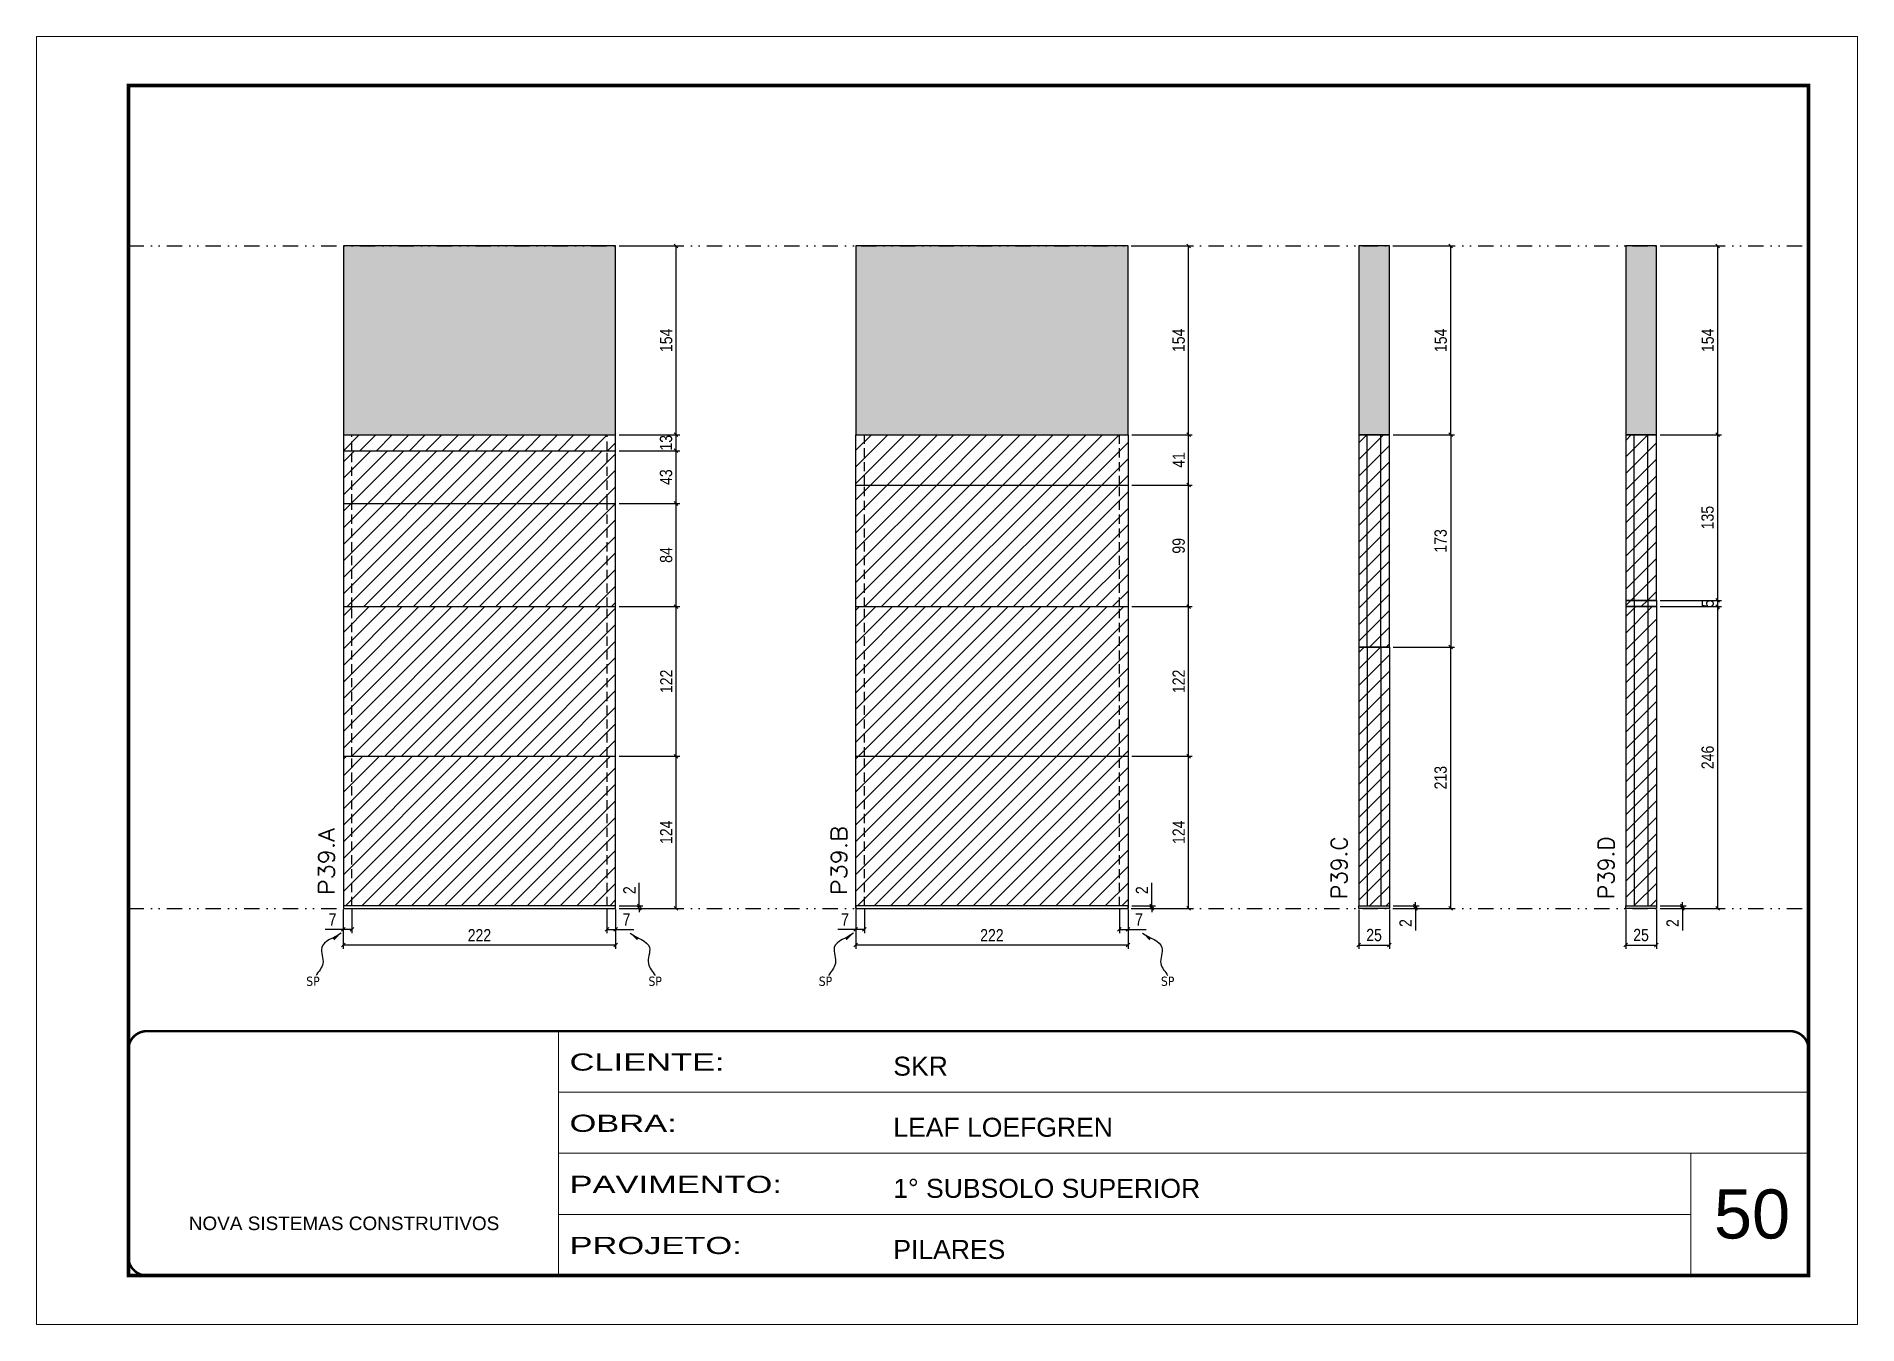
# Model space of a CAD drawing. Extents: x 14400 to 27878, y -21631 to 6985.
# Drawn here: x 15998 to 17483, y -7848 to -6798 of the extents above; entities that cross this region are included whole.
import ezdxf

# ---------------------------------------------------------------- set-up
doc = ezdxf.new("R2010")
doc.units = 0
for name, pattern in [('CONTINUO', [0]), ('DASHED', [0.75, 0.5, -0.25]), ('DIVIDE2', [0.625, 0.25, -0.125, 0, -0.125, 0, -0.125]), ('HIDDEN', [0.375, 0.25, -0.125])]:
    doc.linetypes.add(name, pattern=pattern)
for name, color, linetype, lineweight in [('CARIMBO', 255, 'Continuous', 9), ('Folhas', 255, 'Continuous', 9), ('Hachura', 251, 'Continuous', 9), ('SARRAFO DE PRESSAO', 251, 'DASHED', 9), ('Texto Seção', 7, 'Continuous', 15)]:
    doc.layers.add(name, color=color, linetype=linetype, lineweight=lineweight)
for name, color, linetype in [('COTA', 241, 'Continuous'), ('Nível', 160, 'Continuous'), ('Painéis', 200, 'Continuous'), ('SARR_2.2x7', 40, 'Continuous'), ('Sarrafo de Pressão', 42, 'HIDDEN'), ('texto', 7, 'Continuous')]:
    doc.layers.add(name, color=color, linetype=linetype)
doc.styles.add('ARIAL', font='arial.ttf')
doc.styles.add('COTA TECNICA', font='techl___.ttf', dxfattribs={"height": 10})
doc.styles.add('COTA TECNICA-50', font='techl___.ttf', dxfattribs={"height": 10})
doc.styles.add('REGUA-120', font='ROMANS.shx', dxfattribs={"height": 15})
doc.styles.get("Standard").update_dxf_attribs({"font": 'arial.ttf'})
doc.styles.add('Tecnologia', font='')
doc.styles.get('Tecnologia').set_extended_font_data('Forgotten Futurist')
doc.dimstyles.new('COTA PAINEL-50', dxfattribs={"dimtxt": 10, "dimasz": 3, "dimexe": 3, "dimexo": 3, "dimgap": 3, "dimtad": 1, "dimdec": 1, "dimzin": 12, "dimdsep": 46, "dimtxsty": 'COTA TECNICA-50', "dimblk1": 'OBLIQUE', "dimblk2": 'OBLIQUE', "dimsah": 1, "dimcen": 0.9, "dimclrd": 4, "dimclre": 4, "dimclrt": 240, "dimadec": 1, "dimazin": 3, "dimtfac": 1, "dimtdec": 1, "dimtmove": 0, "dimatfit": 3, "dimfxl": 1, "dimtolj": 1, "dimtzin": 12, "dimarcsym": 0})
doc.dimstyles.new('PAINEL', dxfattribs={"dimtxt": 10, "dimasz": 3, "dimexe": 3, "dimexo": 3, "dimgap": 3, "dimtad": 1, "dimdec": 1, "dimzin": 12, "dimdsep": 46, "dimtxsty": 'COTA TECNICA', "dimblk1": 'OBLIQUE', "dimblk2": 'OBLIQUE', "dimsah": 1, "dimcen": 0.9, "dimclrd": 4, "dimclre": 4, "dimclrt": 240, "dimadec": 1, "dimazin": 3, "dimtfac": 1, "dimtdec": 1, "dimtmove": 0, "dimatfit": 3, "dimfxl": 1, "dimtolj": 1, "dimtzin": 12, "dimarcsym": 0})
doc.dimstyles.get("Standard").update_dxf_attribs({"dimtxt": 0.18, "dimasz": 0.18, "dimexe": 0.18, "dimexo": 0.0625, "dimgap": 0.09, "dimtad": 0, "dimtih": 1, "dimtoh": 1, "dimdec": 4, "dimzin": 0, "dimdsep": 46, "dimtxsty": 'Standard', "dimcen": 0.09, "dimadec": 0, "dimazin": 0, "dimtfac": 1, "dimtdec": 4, "dimtofl": 0, "dimtmove": 0, "dimatfit": 3, "dimfxl": 1, "dimtolj": 1, "dimtzin": 0, "dimarcsym": 0})

msp = doc.modelspace()

# ---------------------------------------------------------------- texts
at = {"layer": 'CARIMBO', "style": 'ARIAL'}
msp.add_text('50', height=40, dxfattribs=at).set_placement((17366.33, -7778.03))
at = {"layer": 'texto', "color": 0, "char_height": 7.5, "attachment_point": 5}
for insert in [(16223.97, -7568.38), (16502.99, -7568.38), (16641.85, -7568.38), (16920.88, -7568.38)]:
    msp.add_mtext('{\\fTahoma|b0|i0|c0|p34;\\C4;SP}', dxfattribs=dict(at, insert=insert))
at = {"layer": 'Texto Seção', "style": 'REGUA-120', "width": 1.1}
for s, p in [('P39.A', (16241.49, -7498.13)), ('P39.B', (16659.38, -7498.13))]:
    msp.add_text(s, height=13, rotation=90, dxfattribs=at).set_placement(p)
at = {"layer": 'Texto Seção', "char_height": 13, "width": 370.6998, "attachment_point": 7, "rotation": 90, "style": 'REGUA-120'}
for s, insert in [('P39.C', (17067.26, -7501.48)), ('P39.D', (17284.94, -7501.48))]:
    msp.add_mtext(s, dxfattribs=dict(at, insert=insert))

# ---------------------------------------------------------------- blocks, each defined once
blk = doc.blocks.new('9999999999')
at = {"color": 30, "linetype": 'CONTINUO'}
for p, q in [((98564.6, 34230.2), (98564.6, 34429.4)), ((98564.6, 34379.6), (99584, 34379.6)), ((98564.6, 34329.8), (99488, 34329.8)), ((99584, 34329.8), (99488, 34329.8)), ((99488, 34329.8), (99488, 34230.2)), ((98564.6, 34280), (99488, 34280))]:
    blk.add_line(p, q, dxfattribs=at)
at = {"color": 30, "linetype": 'CONTINUO', "const_width": 2}
blk.add_lwpolyline([(99584, 34230.2), (99584, 34414.4, 0.414214), (99569, 34429.4), (98229, 34429.4, 0.414214), (98214, 34414.4), (98214, 34245.2, 0.414214), (98229, 34230.2), (99584, 34230.2)], format="xyb", dxfattribs=at)
at = {"layer": 'Folhas'}
blk.add_lwpolyline([(98139, 34190.2), (99624, 34190.2), (99624, 35240.2), (98139, 35240.2)], close=True, dxfattribs=at)
at = {"layer": 'Folhas', "color": 30, "const_width": 3}
blk.add_lwpolyline([(98214, 34230.2), (99584, 34230.2), (99584, 35200.2), (98214, 35200.2)], close=True, dxfattribs=at)
at = {"color": 7, "linetype": 'Continuous', "ltscale": 5, "style": 'ARIAL'}
for s, height, p in [('SKR', 15.48, (98837.7, 34393.1)), ('LEAF LOEFGREN', 15.483, (98837.7, 34343.3)), ('1° SUBSOLO SUPERIOR', 15.483, (98837.7, 34293.5)), ('NOVA SISTEMAS CONSTRUTIVOS', 11.059, (98263.2, 34267.2)), ('PILARES', 15.48, (98837.7, 34243.7))]:
    blk.add_text(s, height=height, dxfattribs=at).set_placement(p)
at = {"layer": 'Folhas', "color": 7, "style": 'Tecnologia', "width": 1.5}
for s, p in [('CLIENTE:', (98573.7, 34397.2)), ('OBRA:', (98573.7, 34347.3)), ('PAVIMENTO:', (98573.7, 34297.5)), ('PROJETO:', (98573.7, 34247.7))]:
    blk.add_text(s, height=14, dxfattribs=at).set_placement(p)
blk = doc.blocks.new('_Oblique')
at = {"color": 0, "linetype": 'ByBlock', "lineweight": -2}
blk.add_line((-0.5, -0.5), (0.5, 0.5), dxfattribs=at)
blk = doc.blocks.new('*D2594')
at = {"layer": 'COTA', "color": 4, "lineweight": -2, "transparency": 16777216}
for p, q in [((17076.7, -7509.9), (17076.7, -7541.8)), ((17101.7, -7509.9), (17101.7, -7541.8)), ((17076.7, -7538.8), (17101.7, -7538.8))]:
    blk.add_line(p, q, dxfattribs=at)
at = {"layer": 'Defpoints', "color": 0, "transparency": 16777216}
for p in [(17076.7, -7506.9), (17101.7, -7506.9), (17101.7, -7538.8)]:
    blk.add_point(p, dxfattribs=at)
at = {"layer": 'COTA', "color": 4, "lineweight": -2, "transparency": 16777216, "xscale": 3, "yscale": 3, "zscale": 3, "rotation": 180}
blk.add_blockref('_Oblique', (17076.7, -7538.8), dxfattribs=at)
at = {"layer": 'COTA', "color": 4, "lineweight": -2, "transparency": 16777216, "xscale": 3, "yscale": 3, "zscale": 3}
blk.add_blockref('_Oblique', (17101.7, -7538.8), dxfattribs=at)
at = {"layer": 'COTA', "color": 240, "transparency": 16777216, "insert": (17089.2, -7530.7), "char_height": 10, "attachment_point": 5, "style": 'COTA TECNICA'}
blk.add_mtext('\\A1;25', dxfattribs=at)
blk = doc.blocks.new('*D2595')
at = {"layer": 'COTA', "color": 4, "lineweight": -2, "transparency": 16777216}
for p, q in [((17104.7, -7506.9), (17125.9, -7506.9)), ((17104.7, -7508.9), (17125.9, -7508.9)), ((17122.9, -7506.9), (17122.9, -7503.9)), ((17122.9, -7506.9), (17122.9, -7508.9)), ((17122.9, -7508.9), (17122.9, -7527))]:
    blk.add_line(p, q, dxfattribs=at)
at = {"layer": 'Defpoints', "color": 0, "transparency": 16777216}
for p in [(17101.7, -7506.9), (17101.7, -7508.9), (17122.9, -7506.9)]:
    blk.add_point(p, dxfattribs=at)
at = {"layer": 'COTA', "color": 4, "lineweight": -2, "transparency": 16777216, "xscale": 3, "yscale": 3, "zscale": 3}
for p, rotation in [((17122.9, -7506.9), 270), ((17122.9, -7508.9), 90)]:
    blk.add_blockref('_Oblique', p, dxfattribs=dict(at, rotation=rotation))
at = {"layer": 'COTA', "color": 240, "transparency": 16777216, "insert": (17114.9, -7520.9), "char_height": 10, "attachment_point": 5, "rotation": 90, "style": 'COTA TECNICA-50'}
blk.add_mtext('\\A1;2', dxfattribs=at)
blk = doc.blocks.new('*D2596')
at = {"layer": 'COTA', "color": 4, "lineweight": -2, "transparency": 16777216}
for p, q in [((17104.7, -7295.9), (17154.7, -7295.9)), ((17151.7, -7508.9), (17151.7, -7295.9)), ((17104.7, -7508.9), (17154.7, -7508.9))]:
    blk.add_line(p, q, dxfattribs=at)
at = {"layer": 'Defpoints', "color": 0, "transparency": 16777216}
for p in [(17101.7, -7295.9), (17151.7, -7295.9), (17101.7, -7508.9)]:
    blk.add_point(p, dxfattribs=at)
at = {"layer": 'COTA', "color": 4, "lineweight": -2, "transparency": 16777216, "xscale": 3, "yscale": 3, "zscale": 3}
for p, rotation in [((17151.7, -7295.9), 90), ((17151.7, -7508.9), 270)]:
    blk.add_blockref('_Oblique', p, dxfattribs=dict(at, rotation=rotation))
at = {"layer": 'COTA', "color": 240, "transparency": 16777216, "insert": (17143.5, -7402.4), "char_height": 10, "attachment_point": 5, "rotation": 90, "style": 'COTA TECNICA-50'}
blk.add_mtext('\\A1;213', dxfattribs=at)
blk = doc.blocks.new('*D2597')
at = {"layer": 'COTA', "color": 4, "lineweight": -2, "transparency": 16777216}
for p, q in [((16248.7, -7509.9), (16248.7, -7541.8)), ((16470.7, -7509.9), (16470.7, -7541.8)), ((16470.7, -7538.8), (16248.7, -7538.8))]:
    blk.add_line(p, q, dxfattribs=at)
at = {"layer": 'Defpoints', "color": 0, "transparency": 16777216}
for p in [(16248.7, -7506.9), (16470.7, -7506.9), (16248.7, -7538.8)]:
    blk.add_point(p, dxfattribs=at)
at = {"layer": 'COTA', "color": 4, "lineweight": -2, "transparency": 16777216, "xscale": 3, "yscale": 3, "zscale": 3, "rotation": 180}
blk.add_blockref('_Oblique', (16248.7, -7538.8), dxfattribs=at)
at = {"layer": 'COTA', "color": 4, "lineweight": -2, "transparency": 16777216, "xscale": 3, "yscale": 3, "zscale": 3}
blk.add_blockref('_Oblique', (16470.7, -7538.8), dxfattribs=at)
at = {"layer": 'COTA', "color": 240, "transparency": 16777216, "insert": (16359.7, -7530.8), "char_height": 10, "attachment_point": 5, "style": 'COTA TECNICA'}
blk.add_mtext('\\A1;222', dxfattribs=at)
blk = doc.blocks.new('*D2598')
at = {"layer": 'COTA', "color": 4, "lineweight": -2, "transparency": 16777216}
for p, q in [((16463.7, -7509.9), (16463.7, -7529.1)), ((16470.7, -7511.9), (16470.7, -7529.1)), ((16463.7, -7526.1), (16470.7, -7526.1)), ((16470.7, -7526.1), (16485.5, -7526.1))]:
    blk.add_line(p, q, dxfattribs=at)
at = {"layer": 'Defpoints', "color": 0, "transparency": 16777216}
for p in [(16463.7, -7506.9), (16470.7, -7508.9), (16470.7, -7526.1)]:
    blk.add_point(p, dxfattribs=at)
at = {"layer": 'COTA', "color": 4, "lineweight": -2, "transparency": 16777216, "xscale": 3, "yscale": 3, "zscale": 3, "rotation": 180}
blk.add_blockref('_Oblique', (16463.7, -7526.1), dxfattribs=at)
at = {"layer": 'COTA', "color": 4, "lineweight": -2, "transparency": 16777216, "xscale": 3, "yscale": 3, "zscale": 3}
blk.add_blockref('_Oblique', (16470.7, -7526.1), dxfattribs=at)
at = {"layer": 'COTA', "color": 240, "transparency": 16777216, "insert": (16479.6, -7518.1), "char_height": 10, "attachment_point": 5, "style": 'COTA TECNICA-50'}
blk.add_mtext('\\A1;7', dxfattribs=at)
blk = doc.blocks.new('*D2599')
at = {"layer": 'COTA', "color": 4, "lineweight": -2, "transparency": 16777216}
for p, q in [((16248.7, -7511.9), (16248.7, -7529.1)), ((16255.7, -7509.9), (16255.7, -7529.1)), ((16248.7, -7526.1), (16234, -7526.1)), ((16255.7, -7526.1), (16248.7, -7526.1))]:
    blk.add_line(p, q, dxfattribs=at)
at = {"layer": 'Defpoints', "color": 0, "transparency": 16777216}
for p in [(16248.7, -7508.9), (16255.7, -7506.9), (16248.7, -7526.1)]:
    blk.add_point(p, dxfattribs=at)
at = {"layer": 'COTA', "color": 4, "lineweight": -2, "transparency": 16777216, "xscale": 3, "yscale": 3, "zscale": 3, "rotation": 180}
blk.add_blockref('_Oblique', (16248.7, -7526.1), dxfattribs=at)
at = {"layer": 'COTA', "color": 4, "lineweight": -2, "transparency": 16777216, "xscale": 3, "yscale": 3, "zscale": 3}
blk.add_blockref('_Oblique', (16255.7, -7526.1), dxfattribs=at)
at = {"layer": 'COTA', "color": 240, "transparency": 16777216, "insert": (16239.9, -7518.1), "char_height": 10, "attachment_point": 5, "style": 'COTA TECNICA-50'}
blk.add_mtext('\\A1;7', dxfattribs=at)
blk = doc.blocks.new('*D2600')
at = {"layer": 'COTA', "color": 4, "lineweight": -2, "transparency": 16777216}
for p, q in [((16490, -7506.9), (16490, -7488.1)), ((16473.7, -7506.9), (16493, -7506.9)), ((16473.7, -7508.9), (16493, -7508.9)), ((16490, -7508.9), (16490, -7506.9)), ((16490, -7508.9), (16490, -7511.9))]:
    blk.add_line(p, q, dxfattribs=at)
at = {"layer": 'Defpoints', "color": 0, "transparency": 16777216}
for p in [(16470.7, -7506.9), (16470.7, -7508.9), (16490, -7508.9)]:
    blk.add_point(p, dxfattribs=at)
at = {"layer": 'COTA', "color": 4, "lineweight": -2, "transparency": 16777216, "xscale": 3, "yscale": 3, "zscale": 3}
for p, rotation in [((16490, -7506.9), 270), ((16490, -7508.9), 90)]:
    blk.add_blockref('_Oblique', p, dxfattribs=dict(at, rotation=rotation))
at = {"layer": 'COTA', "color": 240, "transparency": 16777216, "insert": (16482, -7494.1), "char_height": 10, "attachment_point": 5, "rotation": 90, "style": 'COTA TECNICA-50'}
blk.add_mtext('\\A1;2', dxfattribs=at)
blk = doc.blocks.new('*D2601')
at = {"layer": 'COTA', "color": 4, "lineweight": -2, "transparency": 16777216}
for p, q in [((16473.7, -7262.9), (16523.1, -7262.9)), ((16520.1, -7384.9), (16520.1, -7262.9)), ((16473.7, -7384.9), (16523.1, -7384.9))]:
    blk.add_line(p, q, dxfattribs=at)
at = {"layer": 'Defpoints', "color": 0, "transparency": 16777216}
for p in [(16470.7, -7262.9), (16520.1, -7262.9), (16470.7, -7384.9)]:
    blk.add_point(p, dxfattribs=at)
at = {"layer": 'COTA', "color": 4, "lineweight": -2, "transparency": 16777216, "xscale": 3, "yscale": 3, "zscale": 3}
for p, rotation in [((16520.1, -7262.9), 90), ((16520.1, -7384.9), 270)]:
    blk.add_blockref('_Oblique', p, dxfattribs=dict(at, rotation=rotation))
at = {"layer": 'COTA', "color": 240, "transparency": 16777216, "insert": (16512.1, -7323.9), "char_height": 10, "attachment_point": 5, "rotation": 90, "style": 'COTA TECNICA-50'}
blk.add_mtext('\\A1;122', dxfattribs=at)
blk = doc.blocks.new('*D2620')
at = {"layer": 'COTA', "color": 4, "linetype": 'ByBlock', "lineweight": -2, "transparency": 16777216}
for p, q in [((16473.7, -7384.9), (16523.1, -7384.9)), ((16520.1, -7508.9), (16520.1, -7384.9)), ((16473.7, -7508.9), (16523.1, -7508.9))]:
    blk.add_line(p, q, dxfattribs=at)
at = {"layer": 'Defpoints', "color": 0, "linetype": 'ByBlock', "transparency": 16777216}
for p in [(16470.7, -7384.9), (16520.1, -7384.9), (16470.7, -7508.9)]:
    blk.add_point(p, dxfattribs=at)
at = {"layer": 'COTA', "color": 4, "linetype": 'ByBlock', "lineweight": -2, "transparency": 16777216, "xscale": 3, "yscale": 3, "zscale": 3}
for p, rotation in [((16520.1, -7384.9), 90), ((16520.1, -7508.9), 270)]:
    blk.add_blockref('_Oblique', p, dxfattribs=dict(at, rotation=rotation))
at = {"layer": 'COTA', "color": 240, "linetype": 'ByBlock', "transparency": 16777216, "insert": (16512, -7446.9), "char_height": 10, "attachment_point": 5, "rotation": 90, "style": 'COTA TECNICA'}
blk.add_mtext('\\A1;124', dxfattribs=at)
blk = doc.blocks.new('*D2621')
at = {"layer": 'COTA', "color": 4, "linetype": 'ByBlock', "lineweight": -2, "transparency": 16777216}
for p, q in [((16473.7, -7384.9), (16523.1, -7384.9)), ((16520.1, -7508.9), (16520.1, -7384.9)), ((16473.7, -7508.9), (16523.1, -7508.9))]:
    blk.add_line(p, q, dxfattribs=at)
at = {"layer": 'Defpoints', "color": 0, "linetype": 'ByBlock', "transparency": 16777216}
for p in [(16470.7, -7384.9), (16520.1, -7384.9), (16470.7, -7508.9)]:
    blk.add_point(p, dxfattribs=at)
at = {"layer": 'COTA', "color": 4, "linetype": 'ByBlock', "lineweight": -2, "transparency": 16777216, "xscale": 3, "yscale": 3, "zscale": 3}
for p, rotation in [((16520.1, -7384.9), 90), ((16520.1, -7508.9), 270)]:
    blk.add_blockref('_Oblique', p, dxfattribs=dict(at, rotation=rotation))
at = {"layer": 'COTA', "color": 240, "linetype": 'ByBlock', "transparency": 16777216, "insert": (16512, -7446.9), "char_height": 10, "attachment_point": 5, "rotation": 90, "style": 'COTA TECNICA'}
blk.add_mtext('\\A1;124', dxfattribs=at)
blk = doc.blocks.new('*D2622')
at = {"layer": 'COTA', "color": 4, "lineweight": -2, "transparency": 16777216}
for p, q in [((16473.7, -7178.9), (16523.1, -7178.9)), ((16520.1, -7262.9), (16520.1, -7178.9)), ((16473.7, -7262.9), (16523.1, -7262.9))]:
    blk.add_line(p, q, dxfattribs=at)
at = {"layer": 'Defpoints', "color": 0, "transparency": 16777216}
for p in [(16470.7, -7178.9), (16520.1, -7178.9), (16470.7, -7262.9)]:
    blk.add_point(p, dxfattribs=at)
at = {"layer": 'COTA', "color": 4, "lineweight": -2, "transparency": 16777216, "xscale": 3, "yscale": 3, "zscale": 3}
for p, rotation in [((16520.1, -7178.9), 90), ((16520.1, -7262.9), 270)]:
    blk.add_blockref('_Oblique', p, dxfattribs=dict(at, rotation=rotation))
at = {"layer": 'COTA', "color": 240, "transparency": 16777216, "insert": (16512, -7220.9), "char_height": 10, "attachment_point": 5, "rotation": 90, "style": 'COTA TECNICA'}
blk.add_mtext('\\A1;84', dxfattribs=at)
blk = doc.blocks.new('*D2602')
at = {"layer": 'COTA', "color": 4, "lineweight": -2, "transparency": 16777216}
for p, q in [((16666.6, -7509.9), (16666.6, -7541.8)), ((16888.6, -7509.9), (16888.6, -7541.8)), ((16888.6, -7538.8), (16666.6, -7538.8))]:
    blk.add_line(p, q, dxfattribs=at)
at = {"layer": 'Defpoints', "color": 0, "transparency": 16777216}
for p in [(16666.6, -7506.9), (16888.6, -7506.9), (16666.6, -7538.8)]:
    blk.add_point(p, dxfattribs=at)
at = {"layer": 'COTA', "color": 4, "lineweight": -2, "transparency": 16777216, "xscale": 3, "yscale": 3, "zscale": 3, "rotation": 180}
blk.add_blockref('_Oblique', (16666.6, -7538.8), dxfattribs=at)
at = {"layer": 'COTA', "color": 4, "lineweight": -2, "transparency": 16777216, "xscale": 3, "yscale": 3, "zscale": 3}
blk.add_blockref('_Oblique', (16888.6, -7538.8), dxfattribs=at)
at = {"layer": 'COTA', "color": 240, "transparency": 16777216, "insert": (16777.6, -7530.8), "char_height": 10, "attachment_point": 5, "style": 'COTA TECNICA'}
blk.add_mtext('\\A1;222', dxfattribs=at)
blk = doc.blocks.new('*D2603')
at = {"layer": 'COTA', "color": 4, "lineweight": -2, "transparency": 16777216}
for p, q in [((16881.6, -7509.9), (16881.6, -7529.1)), ((16888.6, -7511.9), (16888.6, -7529.1)), ((16881.6, -7526.1), (16888.6, -7526.1)), ((16888.6, -7526.1), (16903.4, -7526.1))]:
    blk.add_line(p, q, dxfattribs=at)
at = {"layer": 'Defpoints', "color": 0, "transparency": 16777216}
for p in [(16881.6, -7506.9), (16888.6, -7508.9), (16888.6, -7526.1)]:
    blk.add_point(p, dxfattribs=at)
at = {"layer": 'COTA', "color": 4, "lineweight": -2, "transparency": 16777216, "xscale": 3, "yscale": 3, "zscale": 3, "rotation": 180}
blk.add_blockref('_Oblique', (16881.6, -7526.1), dxfattribs=at)
at = {"layer": 'COTA', "color": 4, "lineweight": -2, "transparency": 16777216, "xscale": 3, "yscale": 3, "zscale": 3}
blk.add_blockref('_Oblique', (16888.6, -7526.1), dxfattribs=at)
at = {"layer": 'COTA', "color": 240, "transparency": 16777216, "insert": (16897.5, -7518.1), "char_height": 10, "attachment_point": 5, "style": 'COTA TECNICA-50'}
blk.add_mtext('\\A1;7', dxfattribs=at)
blk = doc.blocks.new('*D2604')
at = {"layer": 'COTA', "color": 4, "lineweight": -2, "transparency": 16777216}
for p, q in [((16666.6, -7511.9), (16666.6, -7529.1)), ((16673.6, -7509.9), (16673.6, -7529.1)), ((16666.6, -7526.1), (16651.9, -7526.1)), ((16673.6, -7526.1), (16666.6, -7526.1))]:
    blk.add_line(p, q, dxfattribs=at)
at = {"layer": 'Defpoints', "color": 0, "transparency": 16777216}
for p in [(16666.6, -7508.9), (16673.6, -7506.9), (16666.6, -7526.1)]:
    blk.add_point(p, dxfattribs=at)
at = {"layer": 'COTA', "color": 4, "lineweight": -2, "transparency": 16777216, "xscale": 3, "yscale": 3, "zscale": 3, "rotation": 180}
blk.add_blockref('_Oblique', (16666.6, -7526.1), dxfattribs=at)
at = {"layer": 'COTA', "color": 4, "lineweight": -2, "transparency": 16777216, "xscale": 3, "yscale": 3, "zscale": 3}
blk.add_blockref('_Oblique', (16673.6, -7526.1), dxfattribs=at)
at = {"layer": 'COTA', "color": 240, "transparency": 16777216, "insert": (16657.8, -7518.1), "char_height": 10, "attachment_point": 5, "style": 'COTA TECNICA-50'}
blk.add_mtext('\\A1;7', dxfattribs=at)
blk = doc.blocks.new('*D2605')
at = {"layer": 'COTA', "color": 4, "lineweight": -2, "transparency": 16777216}
for p, q in [((16907.9, -7506.9), (16907.9, -7488.1)), ((16891.6, -7506.9), (16910.9, -7506.9)), ((16891.6, -7508.9), (16910.9, -7508.9)), ((16907.9, -7508.9), (16907.9, -7506.9)), ((16907.9, -7508.9), (16907.9, -7511.9))]:
    blk.add_line(p, q, dxfattribs=at)
at = {"layer": 'Defpoints', "color": 0, "transparency": 16777216}
for p in [(16888.6, -7506.9), (16888.6, -7508.9), (16907.9, -7508.9)]:
    blk.add_point(p, dxfattribs=at)
at = {"layer": 'COTA', "color": 4, "lineweight": -2, "transparency": 16777216, "xscale": 3, "yscale": 3, "zscale": 3}
for p, rotation in [((16907.9, -7506.9), 270), ((16907.9, -7508.9), 90)]:
    blk.add_blockref('_Oblique', p, dxfattribs=dict(at, rotation=rotation))
at = {"layer": 'COTA', "color": 240, "transparency": 16777216, "insert": (16899.9, -7494.1), "char_height": 10, "attachment_point": 5, "rotation": 90, "style": 'COTA TECNICA-50'}
blk.add_mtext('\\A1;2', dxfattribs=at)
blk = doc.blocks.new('*D2606')
at = {"layer": 'COTA', "color": 4, "lineweight": -2, "transparency": 16777216}
for p, q in [((16891.6, -7262.9), (16941, -7262.9)), ((16938, -7384.9), (16938, -7262.9)), ((16891.6, -7384.9), (16941, -7384.9))]:
    blk.add_line(p, q, dxfattribs=at)
at = {"layer": 'Defpoints', "color": 0, "transparency": 16777216}
for p in [(16888.6, -7262.9), (16938, -7262.9), (16888.6, -7384.9)]:
    blk.add_point(p, dxfattribs=at)
at = {"layer": 'COTA', "color": 4, "lineweight": -2, "transparency": 16777216, "xscale": 3, "yscale": 3, "zscale": 3}
for p, rotation in [((16938, -7262.9), 90), ((16938, -7384.9), 270)]:
    blk.add_blockref('_Oblique', p, dxfattribs=dict(at, rotation=rotation))
at = {"layer": 'COTA', "color": 240, "transparency": 16777216, "insert": (16929.9, -7323.9), "char_height": 10, "attachment_point": 5, "rotation": 90, "style": 'COTA TECNICA-50'}
blk.add_mtext('\\A1;122', dxfattribs=at)
blk = doc.blocks.new('*D2623')
at = {"layer": 'COTA', "color": 4, "linetype": 'ByBlock', "lineweight": -2, "transparency": 16777216}
for p, q in [((16891.6, -7384.9), (16941, -7384.9)), ((16938, -7508.9), (16938, -7384.9)), ((16891.6, -7508.9), (16941, -7508.9))]:
    blk.add_line(p, q, dxfattribs=at)
at = {"layer": 'Defpoints', "color": 0, "linetype": 'ByBlock', "transparency": 16777216}
for p in [(16888.6, -7384.9), (16938, -7384.9), (16888.6, -7508.9)]:
    blk.add_point(p, dxfattribs=at)
at = {"layer": 'COTA', "color": 4, "linetype": 'ByBlock', "lineweight": -2, "transparency": 16777216, "xscale": 3, "yscale": 3, "zscale": 3}
for p, rotation in [((16938, -7384.9), 90), ((16938, -7508.9), 270)]:
    blk.add_blockref('_Oblique', p, dxfattribs=dict(at, rotation=rotation))
at = {"layer": 'COTA', "color": 240, "linetype": 'ByBlock', "transparency": 16777216, "insert": (16929.9, -7446.9), "char_height": 10, "attachment_point": 5, "rotation": 90, "style": 'COTA TECNICA'}
blk.add_mtext('\\A1;124', dxfattribs=at)
blk = doc.blocks.new('*D2624')
at = {"layer": 'COTA', "color": 4, "linetype": 'ByBlock', "lineweight": -2, "transparency": 16777216}
for p, q in [((16891.6, -7384.9), (16941, -7384.9)), ((16938, -7508.9), (16938, -7384.9)), ((16891.6, -7508.9), (16941, -7508.9))]:
    blk.add_line(p, q, dxfattribs=at)
at = {"layer": 'Defpoints', "color": 0, "linetype": 'ByBlock', "transparency": 16777216}
for p in [(16888.6, -7384.9), (16938, -7384.9), (16888.6, -7508.9)]:
    blk.add_point(p, dxfattribs=at)
at = {"layer": 'COTA', "color": 4, "linetype": 'ByBlock', "lineweight": -2, "transparency": 16777216, "xscale": 3, "yscale": 3, "zscale": 3}
for p, rotation in [((16938, -7384.9), 90), ((16938, -7508.9), 270)]:
    blk.add_blockref('_Oblique', p, dxfattribs=dict(at, rotation=rotation))
at = {"layer": 'COTA', "color": 240, "linetype": 'ByBlock', "transparency": 16777216, "insert": (16929.9, -7446.9), "char_height": 10, "attachment_point": 5, "rotation": 90, "style": 'COTA TECNICA'}
blk.add_mtext('\\A1;124', dxfattribs=at)
blk = doc.blocks.new('*D2625')
at = {"layer": 'COTA', "color": 4, "lineweight": -2, "transparency": 16777216}
for p, q in [((17104.7, -6968.9), (17154.7, -6968.9)), ((17151.7, -7122.9), (17151.7, -6968.9)), ((17104.7, -7122.9), (17154.7, -7122.9))]:
    blk.add_line(p, q, dxfattribs=at)
at = {"layer": 'Defpoints', "color": 0, "transparency": 16777216}
for p in [(17101.7, -6968.9), (17151.7, -6968.9), (17101.7, -7122.9)]:
    blk.add_point(p, dxfattribs=at)
at = {"layer": 'COTA', "color": 4, "lineweight": -2, "transparency": 16777216, "xscale": 3, "yscale": 3, "zscale": 3}
for p, rotation in [((17151.7, -6968.9), 90), ((17151.7, -7122.9), 270)]:
    blk.add_blockref('_Oblique', p, dxfattribs=dict(at, rotation=rotation))
at = {"layer": 'COTA', "color": 240, "transparency": 16777216, "insert": (17143.6, -7045.9), "char_height": 10, "attachment_point": 5, "rotation": 90, "style": 'COTA TECNICA'}
blk.add_mtext('\\A1;154', dxfattribs=at)
blk = doc.blocks.new('*D2607')
at = {"layer": 'COTA', "color": 4, "lineweight": -2, "transparency": 16777216}
for p, q in [((17294.4, -7509.9), (17294.4, -7541.8)), ((17319.4, -7509.9), (17319.4, -7541.8)), ((17294.4, -7538.8), (17319.4, -7538.8))]:
    blk.add_line(p, q, dxfattribs=at)
at = {"layer": 'Defpoints', "color": 0, "transparency": 16777216}
for p in [(17294.4, -7506.9), (17319.4, -7506.9), (17319.4, -7538.8)]:
    blk.add_point(p, dxfattribs=at)
at = {"layer": 'COTA', "color": 4, "lineweight": -2, "transparency": 16777216, "xscale": 3, "yscale": 3, "zscale": 3, "rotation": 180}
blk.add_blockref('_Oblique', (17294.4, -7538.8), dxfattribs=at)
at = {"layer": 'COTA', "color": 4, "lineweight": -2, "transparency": 16777216, "xscale": 3, "yscale": 3, "zscale": 3}
blk.add_blockref('_Oblique', (17319.4, -7538.8), dxfattribs=at)
at = {"layer": 'COTA', "color": 240, "transparency": 16777216, "insert": (17306.9, -7530.7), "char_height": 10, "attachment_point": 5, "style": 'COTA TECNICA'}
blk.add_mtext('\\A1;25', dxfattribs=at)
blk = doc.blocks.new('*D2608')
at = {"layer": 'COTA', "color": 4, "lineweight": -2, "transparency": 16777216}
for p, q in [((17322.4, -7506.9), (17343.6, -7506.9)), ((17322.4, -7508.9), (17343.6, -7508.9)), ((17340.6, -7506.9), (17340.6, -7503.9)), ((17340.6, -7506.9), (17340.6, -7508.9)), ((17340.6, -7508.9), (17340.6, -7527))]:
    blk.add_line(p, q, dxfattribs=at)
at = {"layer": 'Defpoints', "color": 0, "transparency": 16777216}
for p in [(17319.4, -7506.9), (17319.4, -7508.9), (17340.6, -7506.9)]:
    blk.add_point(p, dxfattribs=at)
at = {"layer": 'COTA', "color": 4, "lineweight": -2, "transparency": 16777216, "xscale": 3, "yscale": 3, "zscale": 3}
for p, rotation in [((17340.6, -7506.9), 270), ((17340.6, -7508.9), 90)]:
    blk.add_blockref('_Oblique', p, dxfattribs=dict(at, rotation=rotation))
at = {"layer": 'COTA', "color": 240, "transparency": 16777216, "insert": (17332.6, -7520.9), "char_height": 10, "attachment_point": 5, "rotation": 90, "style": 'COTA TECNICA-50'}
blk.add_mtext('\\A1;2', dxfattribs=at)
blk = doc.blocks.new('*D2609')
at = {"layer": 'COTA', "color": 4, "lineweight": -2, "transparency": 16777216}
for p, q in [((17322.4, -7262.9), (17372.4, -7262.9)), ((17369.4, -7508.9), (17369.4, -7262.9)), ((17322.4, -7508.9), (17372.4, -7508.9))]:
    blk.add_line(p, q, dxfattribs=at)
at = {"layer": 'Defpoints', "color": 0, "transparency": 16777216}
for p in [(17319.4, -7262.9), (17369.4, -7262.9), (17319.4, -7508.9)]:
    blk.add_point(p, dxfattribs=at)
at = {"layer": 'COTA', "color": 4, "lineweight": -2, "transparency": 16777216, "xscale": 3, "yscale": 3, "zscale": 3}
for p, rotation in [((17369.4, -7262.9), 90), ((17369.4, -7508.9), 270)]:
    blk.add_blockref('_Oblique', p, dxfattribs=dict(at, rotation=rotation))
at = {"layer": 'COTA', "color": 240, "transparency": 16777216, "insert": (17361.3, -7385.9), "char_height": 10, "attachment_point": 5, "rotation": 90, "style": 'COTA TECNICA-50'}
blk.add_mtext('\\A1;246', dxfattribs=at)
blk = doc.blocks.new('*D2626')
at = {"layer": 'COTA', "color": 4, "lineweight": -2, "transparency": 16777216}
for p, q in [((17322.4, -7257.9), (17372.4, -7257.9)), ((17369.4, -7257.9), (17369.4, -7254.9)), ((17369.4, -7262.9), (17369.4, -7257.9)), ((17322.4, -7262.9), (17372.4, -7262.9)), ((17369.4, -7262.9), (17369.4, -7265.9))]:
    blk.add_line(p, q, dxfattribs=at)
at = {"layer": 'Defpoints', "color": 0, "transparency": 16777216}
for p in [(17319.4, -7257.9), (17369.4, -7257.9), (17319.4, -7262.9)]:
    blk.add_point(p, dxfattribs=at)
at = {"layer": 'COTA', "color": 4, "lineweight": -2, "transparency": 16777216, "xscale": 3, "yscale": 3, "zscale": 3}
for p, rotation in [((17369.4, -7257.9), 270), ((17369.4, -7262.9), 90)]:
    blk.add_blockref('_Oblique', p, dxfattribs=dict(at, rotation=rotation))
at = {"layer": 'COTA', "color": 240, "transparency": 16777216, "insert": (17361.3, -7260.4), "char_height": 10, "attachment_point": 5, "rotation": 90, "style": 'COTA TECNICA'}
blk.add_mtext('\\A1;5', dxfattribs=at)
blk = doc.blocks.new('*D2627')
at = {"layer": 'COTA', "color": 4, "lineweight": -2, "transparency": 16777216}
for p, q in [((16473.7, -6968.9), (16523.1, -6968.9)), ((16520.1, -7122.9), (16520.1, -6968.9)), ((16473.7, -7122.9), (16523.1, -7122.9))]:
    blk.add_line(p, q, dxfattribs=at)
at = {"layer": 'Defpoints', "color": 0, "transparency": 16777216}
for p in [(16470.7, -6968.9), (16520.1, -6968.9), (16470.7, -7122.9)]:
    blk.add_point(p, dxfattribs=at)
at = {"layer": 'COTA', "color": 4, "lineweight": -2, "transparency": 16777216, "xscale": 3, "yscale": 3, "zscale": 3}
for p, rotation in [((16520.1, -6968.9), 90), ((16520.1, -7122.9), 270)]:
    blk.add_blockref('_Oblique', p, dxfattribs=dict(at, rotation=rotation))
at = {"layer": 'COTA', "color": 240, "transparency": 16777216, "insert": (16512, -7045.9), "char_height": 10, "attachment_point": 5, "rotation": 90, "style": 'COTA TECNICA'}
blk.add_mtext('\\A1;154', dxfattribs=at)
blk = doc.blocks.new('*D2628')
at = {"layer": 'COTA', "color": 4, "lineweight": -2, "transparency": 16777216}
for p, q in [((16473.7, -7135.9), (16523.1, -7135.9)), ((16520.1, -7178.9), (16520.1, -7135.9)), ((16473.7, -7178.9), (16523.1, -7178.9))]:
    blk.add_line(p, q, dxfattribs=at)
at = {"layer": 'Defpoints', "color": 0, "transparency": 16777216}
for p in [(16470.7, -7135.9), (16520.1, -7135.9), (16470.7, -7178.9)]:
    blk.add_point(p, dxfattribs=at)
at = {"layer": 'COTA', "color": 4, "lineweight": -2, "transparency": 16777216, "xscale": 3, "yscale": 3, "zscale": 3}
for p, rotation in [((16520.1, -7135.9), 90), ((16520.1, -7178.9), 270)]:
    blk.add_blockref('_Oblique', p, dxfattribs=dict(at, rotation=rotation))
at = {"layer": 'COTA', "color": 240, "transparency": 16777216, "insert": (16511.9, -7157.4), "char_height": 10, "attachment_point": 5, "rotation": 90, "style": 'COTA TECNICA'}
blk.add_mtext('\\A1;43', dxfattribs=at)
blk = doc.blocks.new('*D2629')
at = {"layer": 'COTA', "color": 4, "lineweight": -2, "transparency": 16777216}
for p, q in [((16473.7, -7122.9), (16523.1, -7122.9)), ((16520.1, -7135.9), (16520.1, -7122.9)), ((16473.7, -7135.9), (16523.1, -7135.9))]:
    blk.add_line(p, q, dxfattribs=at)
at = {"layer": 'Defpoints', "color": 0, "transparency": 16777216}
for p in [(16470.7, -7122.9), (16520.1, -7122.9), (16470.7, -7135.9)]:
    blk.add_point(p, dxfattribs=at)
at = {"layer": 'COTA', "color": 4, "lineweight": -2, "transparency": 16777216, "xscale": 3, "yscale": 3, "zscale": 3}
for p, rotation in [((16520.1, -7122.9), 90), ((16520.1, -7135.9), 270)]:
    blk.add_blockref('_Oblique', p, dxfattribs=dict(at, rotation=rotation))
at = {"layer": 'COTA', "color": 240, "transparency": 16777216, "insert": (16511.9, -7129.4), "char_height": 10, "attachment_point": 5, "rotation": 90, "style": 'COTA TECNICA'}
blk.add_mtext('\\A1;13', dxfattribs=at)
blk = doc.blocks.new('*D2630')
at = {"layer": 'COTA', "color": 4, "lineweight": -2, "transparency": 16777216}
for p, q in [((16891.6, -6968.9), (16941, -6968.9)), ((16938, -7122.9), (16938, -6968.9)), ((16891.6, -7122.9), (16941, -7122.9))]:
    blk.add_line(p, q, dxfattribs=at)
at = {"layer": 'Defpoints', "color": 0, "transparency": 16777216}
for p in [(16888.6, -6968.9), (16938, -6968.9), (16888.6, -7122.9)]:
    blk.add_point(p, dxfattribs=at)
at = {"layer": 'COTA', "color": 4, "lineweight": -2, "transparency": 16777216, "xscale": 3, "yscale": 3, "zscale": 3}
for p, rotation in [((16938, -6968.9), 90), ((16938, -7122.9), 270)]:
    blk.add_blockref('_Oblique', p, dxfattribs=dict(at, rotation=rotation))
at = {"layer": 'COTA', "color": 240, "transparency": 16777216, "insert": (16929.9, -7045.9), "char_height": 10, "attachment_point": 5, "rotation": 90, "style": 'COTA TECNICA'}
blk.add_mtext('\\A1;154', dxfattribs=at)
blk = doc.blocks.new('*D2631')
at = {"layer": 'COTA', "color": 4, "lineweight": -2, "transparency": 16777216}
for p, q in [((16891.6, -7163.9), (16941, -7163.9)), ((16938, -7262.9), (16938, -7163.9)), ((16891.6, -7262.9), (16941, -7262.9))]:
    blk.add_line(p, q, dxfattribs=at)
at = {"layer": 'Defpoints', "color": 0, "transparency": 16777216}
for p in [(16888.6, -7163.9), (16938, -7163.9), (16888.6, -7262.9)]:
    blk.add_point(p, dxfattribs=at)
at = {"layer": 'COTA', "color": 4, "lineweight": -2, "transparency": 16777216, "xscale": 3, "yscale": 3, "zscale": 3}
for p, rotation in [((16938, -7163.9), 90), ((16938, -7262.9), 270)]:
    blk.add_blockref('_Oblique', p, dxfattribs=dict(at, rotation=rotation))
at = {"layer": 'COTA', "color": 240, "transparency": 16777216, "insert": (16929.9, -7213.4), "char_height": 10, "attachment_point": 5, "rotation": 90, "style": 'COTA TECNICA'}
blk.add_mtext('\\A1;99', dxfattribs=at)
blk = doc.blocks.new('*D2632')
at = {"layer": 'COTA', "color": 4, "lineweight": -2, "transparency": 16777216}
for p, q in [((16891.6, -7122.9), (16941, -7122.9)), ((16938, -7163.9), (16938, -7122.9)), ((16891.6, -7163.9), (16941, -7163.9))]:
    blk.add_line(p, q, dxfattribs=at)
at = {"layer": 'Defpoints', "color": 0, "transparency": 16777216}
for p in [(16888.6, -7122.9), (16938, -7122.9), (16888.6, -7163.9)]:
    blk.add_point(p, dxfattribs=at)
at = {"layer": 'COTA', "color": 4, "lineweight": -2, "transparency": 16777216, "xscale": 3, "yscale": 3, "zscale": 3}
for p, rotation in [((16938, -7122.9), 90), ((16938, -7163.9), 270)]:
    blk.add_blockref('_Oblique', p, dxfattribs=dict(at, rotation=rotation))
at = {"layer": 'COTA', "color": 240, "transparency": 16777216, "insert": (16929.9, -7143.4), "char_height": 10, "attachment_point": 5, "rotation": 90, "style": 'COTA TECNICA'}
blk.add_mtext('\\A1;41', dxfattribs=at)
blk = doc.blocks.new('*D2633')
at = {"layer": 'COTA', "color": 4, "lineweight": -2, "transparency": 16777216}
for p, q in [((17104.7, -7122.9), (17154.7, -7122.9)), ((17151.7, -7122.9), (17151.7, -7295.9)), ((17104.7, -7295.9), (17154.7, -7295.9))]:
    blk.add_line(p, q, dxfattribs=at)
at = {"layer": 'Defpoints', "color": 0, "transparency": 16777216}
for p in [(17101.7, -7122.9), (17101.7, -7295.9), (17151.7, -7295.9)]:
    blk.add_point(p, dxfattribs=at)
at = {"layer": 'COTA', "color": 4, "lineweight": -2, "transparency": 16777216, "xscale": 3, "yscale": 3, "zscale": 3}
for p, rotation in [((17151.7, -7122.9), 90), ((17151.7, -7295.9), 270)]:
    blk.add_blockref('_Oblique', p, dxfattribs=dict(at, rotation=rotation))
at = {"layer": 'COTA', "color": 240, "transparency": 16777216, "insert": (17143.5, -7209.4), "char_height": 10, "attachment_point": 5, "rotation": 90, "style": 'COTA TECNICA'}
blk.add_mtext('\\A1;173', dxfattribs=at)
blk = doc.blocks.new('*D2634')
at = {"layer": 'COTA', "color": 4, "lineweight": -2, "transparency": 16777216}
for p, q in [((17322.4, -6968.9), (17372.4, -6968.9)), ((17369.4, -7122.9), (17369.4, -6968.9)), ((17322.4, -7122.9), (17372.4, -7122.9))]:
    blk.add_line(p, q, dxfattribs=at)
at = {"layer": 'Defpoints', "color": 0, "transparency": 16777216}
for p in [(17319.4, -6968.9), (17369.4, -6968.9), (17319.4, -7122.9)]:
    blk.add_point(p, dxfattribs=at)
at = {"layer": 'COTA', "color": 4, "lineweight": -2, "transparency": 16777216, "xscale": 3, "yscale": 3, "zscale": 3}
for p, rotation in [((17369.4, -6968.9), 90), ((17369.4, -7122.9), 270)]:
    blk.add_blockref('_Oblique', p, dxfattribs=dict(at, rotation=rotation))
at = {"layer": 'COTA', "color": 240, "transparency": 16777216, "insert": (17361.3, -7045.9), "char_height": 10, "attachment_point": 5, "rotation": 90, "style": 'COTA TECNICA'}
blk.add_mtext('\\A1;154', dxfattribs=at)
blk = doc.blocks.new('*D2635')
at = {"layer": 'COTA', "color": 4, "lineweight": -2, "transparency": 16777216}
for p, q in [((17322.4, -7122.9), (17372.4, -7122.9)), ((17369.4, -7257.9), (17369.4, -7122.9)), ((17322.4, -7257.9), (17372.4, -7257.9))]:
    blk.add_line(p, q, dxfattribs=at)
at = {"layer": 'Defpoints', "color": 0, "transparency": 16777216}
for p in [(17319.4, -7122.9), (17369.4, -7122.9), (17319.4, -7257.9)]:
    blk.add_point(p, dxfattribs=at)
at = {"layer": 'COTA', "color": 4, "lineweight": -2, "transparency": 16777216, "xscale": 3, "yscale": 3, "zscale": 3}
for p, rotation in [((17369.4, -7122.9), 90), ((17369.4, -7257.9), 270)]:
    blk.add_blockref('_Oblique', p, dxfattribs=dict(at, rotation=rotation))
at = {"layer": 'COTA', "color": 240, "transparency": 16777216, "insert": (17361.2, -7190.4), "char_height": 10, "attachment_point": 5, "rotation": 90, "style": 'COTA TECNICA'}
blk.add_mtext('\\A1;135', dxfattribs=at)

# ---------------------------------------------------------------- dimensions: what is measured, and where the dimension line sits
at = {"layer": 'COTA'}
for base, p1, p2, angle, dimstyle, picture, middle in [((16520.11, -6968.89), (16470.74, -7122.89), (16470.74, -6968.89), 90, 'PAINEL', '*D2627', (16512, -7045.89)), ((16938, -6968.89), (16888.63, -7122.89), (16888.63, -6968.89), 90, 'PAINEL', '*D2630', (16929.89, -7045.89)), ((17151.7, -6968.89), (17101.71, -7122.89), (17101.71, -6968.89), 90, 'PAINEL', '*D2625', (17143.59, -7045.89)), ((17369.38, -6968.89), (17319.39, -7122.89), (17319.39, -6968.89), 90, 'PAINEL', '*D2634', (17361.27, -7045.89)), ((17151.7, -7295.89), (17101.71, -7122.89), (17101.71, -7295.89), 90, 'PAINEL', '*D2633', (17143.48, -7209.39)), ((17369.38, -7122.89), (17319.39, -7257.89), (17319.39, -7122.89), 90, 'PAINEL', '*D2635', (17361.16, -7190.39)), ((16520.11, -7135.89), (16470.74, -7178.89), (16470.74, -7135.89), 90, 'PAINEL', '*D2628', (16511.89, -7157.39)), ((16938, -7163.89), (16888.63, -7262.89), (16888.63, -7163.89), 90, 'PAINEL', '*D2631', (16929.91, -7213.39)), ((16520.11, -7178.89), (16470.74, -7262.89), (16470.74, -7178.89), 90, 'PAINEL', '*D2622', (16512.02, -7220.89)), ((16520.11, -7262.89), (16470.74, -7384.89), (16470.74, -7262.89), 90, 'COTA PAINEL-50', '*D2601', (16512.05, -7323.89)), ((16938, -7262.89), (16888.63, -7384.89), (16888.63, -7262.89), 90, 'COTA PAINEL-50', '*D2606', (16929.94, -7323.89)), ((17369.38, -7262.89), (17319.39, -7508.89), (17319.39, -7262.89), 90, 'COTA PAINEL-50', '*D2609', (17361.28, -7385.89)), ((17151.7, -7295.89), (17101.71, -7508.89), (17101.71, -7295.89), 90, 'COTA PAINEL-50', '*D2596', (17143.48, -7402.39)), ((16248.74, -7526.13), (16255.74, -7506.89), (16248.74, -7508.89), 180, 'COTA PAINEL-50', '*D2599', (16239.88, -7518.06)), ((16666.63, -7526.13), (16673.63, -7506.89), (16666.63, -7508.89), 180, 'COTA PAINEL-50', '*D2604', (16657.76, -7518.06))]:
    dim = msp.add_linear_dim(base=base, p1=p1, p2=p2, angle=angle, dimstyle=dimstyle, dxfattribs=at)
    dim.commit()
    dim.dimension.update_dxf_attribs({"geometry": picture, "text_midpoint": middle})
for base, p1, p2, dimstyle, picture, middle in [((16520.11, -7122.89), (16470.74, -7135.89), (16470.74, -7122.89), 'PAINEL', '*D2629', (16520.11, -7129.39)), ((17369.38, -7257.89), (17319.39, -7262.89), (17319.39, -7257.89), 'PAINEL', '*D2626', (17369.38, -7260.39)), ((16490, -7508.89), (16470.74, -7506.89), (16470.74, -7508.89), 'COTA PAINEL-50', '*D2600', (16490, -7494.14)), ((16907.89, -7508.89), (16888.63, -7506.89), (16888.63, -7508.89), 'COTA PAINEL-50', '*D2605', (16907.89, -7494.14)), ((17122.9, -7506.89), (17101.71, -7508.89), (17101.71, -7506.89), 'COTA PAINEL-50', '*D2595', (17122.9, -7520.95)), ((17340.58, -7506.89), (17319.39, -7508.89), (17319.39, -7506.89), 'COTA PAINEL-50', '*D2608', (17340.58, -7520.95))]:
    dim = msp.add_linear_dim(base=base, p1=p1, p2=p2, angle=90, dimstyle=dimstyle, dxfattribs=at)
    dim.commit()
    dim.dimension.update_dxf_attribs({"geometry": picture, "text_midpoint": middle, "dimtype": 160})
for base, p1, p2, angle, override, picture, middle in [((16938, -7122.89), (16888.63, -7163.89), (16888.63, -7122.89), 90, {"dimtmove": 1}, '*D2632', (16929.92, -7143.39)), ((16248.74, -7538.79), (16470.74, -7506.89), (16248.74, -7506.89), 180, {"dimarcsym": 2}, '*D2597', (16359.74, -7530.79)), ((16666.63, -7538.79), (16888.63, -7506.89), (16666.63, -7506.89), 180, {"dimarcsym": 2}, '*D2602', (16777.63, -7530.79))]:
    dim = msp.add_linear_dim(base=base, p1=p1, p2=p2, angle=angle, dimstyle='PAINEL', override=override, dxfattribs=at)
    dim.commit()
    dim.dimension.update_dxf_attribs({"geometry": picture, "text_midpoint": middle})
at = {"layer": 'COTA', "linetype": 'ByBlock'}
for p1, p2, picture, middle in [((16470.74, -7508.89), (16470.74, -7384.89), '*D2620', (16512.04, -7446.89)), ((16470.74, -7508.89), (16470.74, -7384.89), '*D2621', (16512.04, -7446.89)), ((16888.63, -7508.89), (16888.63, -7384.89), '*D2623', (16929.92, -7446.89)), ((16888.63, -7508.89), (16888.63, -7384.89), '*D2624', (16929.92, -7446.89))]:
    dim = msp.add_aligned_dim(p1=p1, p2=p2, distance=-49.37, dimstyle='PAINEL', dxfattribs=at)
    dim.commit()
    dim.dimension.update_dxf_attribs({"geometry": picture, "text_midpoint": middle})
at = {"layer": 'COTA'}
for base, p1, p2, picture, middle in [((16470.74, -7526.13), (16463.74, -7506.89), (16470.74, -7508.89), '*D2598', (16479.61, -7518.06)), ((16888.63, -7526.13), (16881.63, -7506.89), (16888.63, -7508.89), '*D2603', (16897.5, -7518.06))]:
    dim = msp.add_linear_dim(base=base, p1=p1, p2=p2, dimstyle='COTA PAINEL-50', dxfattribs=at)
    dim.commit()
    dim.dimension.update_dxf_attribs({"geometry": picture, "text_midpoint": middle})
for base, p1, p2, picture, middle in [((17101.71, -7538.79), (17076.71, -7506.89), (17101.71, -7506.89), '*D2594', (17089.21, -7530.68)), ((17319.39, -7538.79), (17294.39, -7506.89), (17319.39, -7506.89), '*D2607', (17306.89, -7530.68))]:
    dim = msp.add_linear_dim(base=base, p1=p1, p2=p2, dimstyle='PAINEL', override={"dimarcsym": 2}, dxfattribs=at)
    dim.commit()
    dim.dimension.update_dxf_attribs({"geometry": picture, "text_midpoint": middle})

# ---------------------------------------------------------------- hatches: boundary and pattern name
at = {"layer": 'COTA'}
h = msp.add_hatch(dxfattribs=at)
h.set_pattern_fill('AR-CONC', color=256, scale=0.03)
h.set_pattern_definition([(50, (-36.232, 7e-12), (5.4655401, -0.4781726), [0.5715, -6.2865]), (355, (-36.232, 7e-12), (-1.0573026, 5.7317054), [0.4572, -5.0292175]), (100.451445, (-35.7767, -0.04), (4.4082374, 5.2535326), [0.4857003, -5.3427073]), (46.1842, (-36.232, 1.524), (8.1323712, -1.2612698), [0.85725, -9.42975]), (96.63556, (-35.5544, 1.419), (7.122124, 7.4227837), [0.7285507, -8.0140682]), (351.18415, (-36.232, 1.524), (7.122124, 7.4227837), [0.685799, -7.543792]), (21, (-35.47, 1.143), (4.5484317, -3.067956), [0.5715, -6.2865]), (326, (-35.47, 1.143), (1.8540609, 5.525639), [0.4572, -5.0292]), (71.451445, (-35.091, 0.8873), (6.4024926, 2.457683), [0.4857003, -5.3426981]), (37.5, (-36.2321, 7e-12), (0.0926581, 2.53665117), [0, -4.96824, 0, -5.1054, 0, -5.04825]), (7.5, (-36.232, 7e-12), (2.00458988, 3.00541724), [0, -2.91084, 0, -4.85394, 0, -1.92405]), (327.5, (-37.9314, 7e-12), (4.06771786, -0.17186232), [0, -1.905, 0, -5.9436, 0, -7.8867]), (317.5, (-38.6934, 7e-12), (4.44387544, 0.7627947), [0, -2.4765, 0, -3.94716, 0, -5.6007])])
h.paths.add_polyline_path([(16248.74, -6968.89), (16248.74, -7122.89), (16470.74, -7122.89), (16470.74, -6968.89)])
h = msp.add_hatch(dxfattribs=at)
h.set_pattern_fill('AR-CONC', color=256, scale=0.03)
h.set_pattern_definition([(50, (381.654, 6e-12), (5.4655401, -0.4781726), [0.5715, -6.2865]), (355, (381.654, 6e-12), (-1.0573026, 5.7317054), [0.4572, -5.0292175]), (100.451445, (382.1093, -0.04), (4.4082374, 5.2535326), [0.4857003, -5.3427073]), (46.1842, (381.654, 1.524), (8.1323712, -1.2612698), [0.85725, -9.42975]), (96.63556, (382.3315, 1.419), (7.122124, 7.4227837), [0.7285507, -8.0140682]), (351.18415, (381.654, 1.524), (7.122124, 7.4227837), [0.685799, -7.543792]), (21, (382.416, 1.143), (4.5484317, -3.067956), [0.5715, -6.2865]), (326, (382.416, 1.143), (1.8540609, 5.525639), [0.4572, -5.0292]), (71.451445, (382.795, 0.8873), (6.4024926, 2.457683), [0.4857003, -5.3426981]), (37.5, (381.6538, 6e-12), (0.0926581, 2.53665117), [0, -4.96824, 0, -5.1054, 0, -5.04825]), (7.5, (381.6538, 6e-12), (2.00458988, 3.00541724), [0, -2.91084, 0, -4.85394, 0, -1.92405]), (327.5, (379.9545, 6e-12), (4.06771786, -0.17186232), [0, -1.905, 0, -5.9436, 0, -7.8867]), (317.5, (379.1925, 6e-12), (4.44387544, 0.7627947), [0, -2.4765, 0, -3.94716, 0, -5.6007])])
h.paths.add_polyline_path([(16666.63, -6968.89), (16666.63, -7122.89), (16888.63, -7122.89), (16888.63, -6968.89)])
h = msp.add_hatch(dxfattribs=at)
h.set_pattern_fill('AR-CONC', color=256, scale=0.03)
h.set_pattern_definition([(50, (-3170, 263), (5.4655401, -0.4781726), [0.5715, -6.2865]), (355, (-3170, 263), (-1.0573026, 5.7317054), [0.4572, -5.0292175]), (100.451445, (-3169.5445, 262.96), (4.4082374, 5.2535326), [0.4857003, -5.3427073]), (46.1842, (-3170, 264.524), (8.1323712, -1.2612698), [0.85725, -9.42975]), (96.635558, (-3169.322, 264.419), (7.122124, 7.4227837), [0.7285507, -8.0140682]), (351.18415, (-3170, 264.524), (7.122124, 7.4227837), [0.685799, -7.543792]), (21, (-3169.238, 264.143), (4.5484317, -3.0679559), [0.5715, -6.2865]), (326, (-3169.238, 264.143), (1.8540609, 5.525639), [0.4572, -5.0292]), (71.451445, (-3168.859, 263.8873), (6.4024926, 2.4576831), [0.4857003, -5.3426981]), (37.5, (-3170, 263), (0.0926581, 2.53665117), [0, -4.96824, 0, -5.1054, 0, -5.04825]), (7.5, (-3170, 263), (2.00458988, 3.00541724), [0, -2.91084, 0, -4.85394, 0, -1.92405]), (327.5, (-3171.6993, 263), (4.06771786, -0.17186232), [0, -1.905, 0, -5.9436, 0, -7.8867]), (317.5, (-3172.4613, 263), (4.44387544, 0.76279473), [0, -2.4765, 0, -3.94716, 0, -5.6007])])
h.paths.add_polyline_path([(17101.71, -6968.89), (17076.71, -6968.89), (17076.71, -7122.89), (17101.71, -7122.89)])
h = msp.add_hatch(dxfattribs=at)
h.set_pattern_fill('AR-CONC', color=256, scale=0.03)
h.set_pattern_definition([(50, (-2952.316, 263), (5.4655401, -0.4781726), [0.5715, -6.2865]), (355, (-2952.316, 263), (-1.0573026, 5.7317054), [0.4572, -5.0292175]), (100.451445, (-2951.861, 262.96), (4.4082374, 5.2535326), [0.4857003, -5.3427073]), (46.1842, (-2952.316, 264.524), (8.1323712, -1.2612698), [0.85725, -9.42975]), (96.635558, (-2951.6385, 264.419), (7.122124, 7.4227837), [0.7285507, -8.0140682]), (351.18415, (-2952.316, 264.524), (7.122124, 7.4227837), [0.685799, -7.543792]), (21, (-2951.554, 264.143), (4.5484317, -3.0679559), [0.5715, -6.2865]), (326, (-2951.554, 264.143), (1.8540609, 5.525639), [0.4572, -5.0292]), (71.451445, (-2951.175, 263.8873), (6.4024926, 2.4576831), [0.4857003, -5.3426981]), (37.5, (-2952.3162, 263), (0.0926581, 2.53665117), [0, -4.96824, 0, -5.1054, 0, -5.04825]), (7.5, (-2952.3162, 263), (2.00458988, 3.00541724), [0, -2.91084, 0, -4.85394, 0, -1.92405]), (327.5, (-2954.0155, 263), (4.06771786, -0.17186232), [0, -1.905, 0, -5.9436, 0, -7.8867]), (317.5, (-2954.7775, 263), (4.44387544, 0.76279473), [0, -2.4765, 0, -3.94716, 0, -5.6007])])
h.paths.add_polyline_path([(17319.39, -6968.89), (17294.39, -6968.89), (17294.39, -7122.89), (17319.39, -7122.89)])
at = {"layer": 'Hachura', "linetype": 'ByBlock'}
h = msp.add_hatch(dxfattribs=at)
h.set_pattern_fill('ANSI31', color=256, scale=3)
h.paths.add_polyline_path([(16470.74, -7122.89), (16248.74, -7122.89), (16248.74, -7135.89), (16470.74, -7135.89)])
h = msp.add_hatch(dxfattribs=at)
h.set_pattern_fill('ANSI31', color=256, scale=3)
h.paths.add_polyline_path([(16888.63, -7122.89), (16666.63, -7122.89), (16666.63, -7163.89), (16888.63, -7163.89)])
h = msp.add_hatch(dxfattribs=at)
h.set_pattern_fill('ANSI31', color=256, scale=3)
h.paths.add_polyline_path([(17101.71, -7122.89), (17076.71, -7122.89), (17076.71, -7295.89), (17101.71, -7295.89)])
h = msp.add_hatch(dxfattribs=at)
h.set_pattern_fill('ANSI31', color=256, scale=3)
h.paths.add_polyline_path([(17319.39, -7122.89), (17294.39, -7122.89), (17294.39, -7257.89), (17319.39, -7257.89)])
h = msp.add_hatch(dxfattribs=at)
h.set_pattern_fill('ANSI31', color=256, scale=3)
h.set_pattern_definition([(45, (-3170, 5e-12), (-6.735192, 6.735192), [])])
h.paths.add_polyline_path([(16470.74, -7178.89), (16470.74, -7135.89), (16248.74, -7135.89), (16248.74, -7178.89)])
h.paths.add_polyline_path([(16470.74, -7262.89), (16470.74, -7178.89), (16248.74, -7178.89), (16248.74, -7262.89)])
h.paths.add_polyline_path([(16470.74, -7506.89), (16470.74, -7384.89), (16248.74, -7384.89), (16248.74, -7506.89)])
h.paths.add_polyline_path([(16666.63, -7384.89), (16666.63, -7506.89), (16888.63, -7506.89), (16888.63, -7384.89)])
h.paths.add_polyline_path([(16888.63, -7384.89), (16888.63, -7262.89), (16666.63, -7262.89), (16666.63, -7384.89)])
h.paths.add_polyline_path([(17101.71, -7295.89), (17076.71, -7295.89), (17076.71, -7506.89), (17101.71, -7506.89)])
h.paths.add_polyline_path([(17294.39, -7506.89), (17319.39, -7506.89), (17319.39, -7262.89), (17294.39, -7262.89)])
h = msp.add_hatch(dxfattribs=at)
h.set_pattern_fill('ANSI31', color=256, scale=3)
h.paths.add_polyline_path([(16888.63, -7163.89), (16666.63, -7163.89), (16666.63, -7262.89), (16888.63, -7262.89)])
h = msp.add_hatch(dxfattribs=at)
h.set_pattern_fill('ANSI31', color=256, scale=3)
h.paths.add_polyline_path([(17319.39, -7257.89), (17294.39, -7257.89), (17294.39, -7262.89), (17319.39, -7262.89)])
h = msp.add_hatch(dxfattribs=at)
h.set_pattern_fill('ANSI31', color=256, scale=3)
h.paths.add_polyline_path([(16470.74, -7262.89), (16248.74, -7262.89), (16248.74, -7384.89), (16470.74, -7384.89)])

# ---------------------------------------------------------------- linework, layer by layer
at = {"layer": 'COTA'}
for points in [[(16248.74, -7122.89), (16470.74, -7122.89), (16470.74, -6968.89), (16248.74, -6968.89)], [(16666.63, -7122.89), (16888.63, -7122.89), (16888.63, -6968.89), (16666.63, -6968.89)], [(17076.71, -7122.89), (17101.71, -7122.89), (17101.71, -6968.89), (17076.71, -6968.89)], [(17294.39, -7122.89), (17319.39, -7122.89), (17319.39, -6968.89), (17294.39, -6968.89)]]:
    msp.add_lwpolyline(points, close=True, dxfattribs=at)
at = {"layer": 'Nível', "color": 4, "linetype": 'DIVIDE2', "ltscale": 50}
for p, q in [((16073.47, -6968.89), (17443.47, -6968.89)), ((16073.47, -7508.89), (17443.47, -7508.89))]:
    msp.add_line(p, q, dxfattribs=at)
at = {"layer": 'Painéis'}
for p, q in [((16248.74, -7122.89), (16248.74, -7508.89)), ((16248.74, -7122.89), (16470.74, -7122.89)), ((16470.74, -7508.89), (16470.74, -7122.89)), ((16666.63, -7508.89), (16666.63, -7122.89)), ((16666.63, -7122.89), (16888.63, -7122.89)), ((16888.63, -7122.89), (16888.63, -7508.89)), ((16248.74, -7135.89), (16470.74, -7135.89)), ((16666.63, -7163.89), (16888.63, -7163.89)), ((16248.74, -7178.89), (16470.74, -7178.89)), ((17294.39, -7257.89), (17294.39, -7506.89)), ((17294.39, -7257.89), (17319.39, -7257.89)), ((17319.39, -7257.89), (17294.39, -7257.89)), ((17319.39, -7257.89), (17319.39, -7506.89)), ((16248.74, -7262.89), (16470.74, -7262.89)), ((16666.63, -7262.89), (16888.63, -7262.89)), ((17294.39, -7262.89), (17319.39, -7262.89)), ((17319.39, -7262.89), (17294.39, -7262.89)), ((17076.71, -7295.89), (17076.71, -7506.89)), ((17076.71, -7295.89), (17101.71, -7295.89)), ((17101.71, -7295.89), (17076.71, -7295.89)), ((17101.71, -7295.89), (17101.71, -7506.89)), ((16248.74, -7384.89), (16470.74, -7384.89)), ((16666.63, -7384.89), (16888.63, -7384.89)), ((16248.74, -7508.89), (16470.74, -7508.89)), ((16666.63, -7508.89), (16888.63, -7508.89)), ((17076.71, -7506.89), (17101.71, -7506.89)), ((17076.71, -7506.89), (17101.71, -7506.89)), ((17076.71, -7508.89), (17076.71, -7506.89)), ((17101.71, -7508.89), (17076.71, -7508.89)), ((17101.71, -7506.89), (17101.71, -7508.89)), ((17294.39, -7506.89), (17319.39, -7506.89)), ((17294.39, -7506.89), (17319.39, -7506.89)), ((17294.39, -7508.89), (17294.39, -7506.89)), ((17319.39, -7508.89), (17294.39, -7508.89)), ((17319.39, -7506.89), (17319.39, -7508.89))]:
    msp.add_line(p, q, dxfattribs=at)
for points in [[(17076.71, -7295.89), (17101.71, -7295.89), (17101.71, -7122.89), (17076.71, -7122.89)], [(17294.39, -7257.89), (17319.39, -7257.89), (17319.39, -7122.89), (17294.39, -7122.89)], [(16470.74, -7506.89), (16248.74, -7506.89), (16248.74, -7508.89), (16470.74, -7508.89)], [(16888.63, -7506.89), (16666.63, -7506.89), (16666.63, -7508.89), (16888.63, -7508.89)]]:
    msp.add_lwpolyline(points, close=True, dxfattribs=at)
at = {"layer": 'SARR_2.2x7'}
for p, q in [((17083.71, -7295.89), (17083.71, -7122.89)), ((17094.71, -7295.89), (17094.71, -7122.89)), ((17301.39, -7257.89), (17301.39, -7122.89)), ((17312.39, -7257.89), (17312.39, -7122.89)), ((17301.39, -7257.89), (17301.39, -7262.89)), ((17312.39, -7257.89), (17312.39, -7262.89)), ((17301.39, -7262.89), (17301.39, -7506.89)), ((17312.39, -7262.89), (17312.39, -7506.89)), ((17083.71, -7295.89), (17083.71, -7506.89)), ((17094.71, -7295.89), (17094.71, -7506.89))]:
    msp.add_line(p, q, dxfattribs=at)
at = {"layer": 'Sarrafo de Pressão', "ltscale": 30}
for p, q in [((16255.74, -7135.89), (16255.74, -7122.89)), ((16463.74, -7135.89), (16463.74, -7122.89)), ((16673.63, -7163.89), (16673.63, -7122.89)), ((16881.63, -7163.89), (16881.63, -7122.89)), ((16255.74, -7178.89), (16255.74, -7135.89)), ((16463.74, -7178.89), (16463.74, -7135.89)), ((16673.63, -7262.89), (16673.63, -7163.89)), ((16881.63, -7262.89), (16881.63, -7163.89)), ((16255.74, -7262.89), (16255.74, -7178.89)), ((16463.74, -7262.89), (16463.74, -7178.89)), ((16255.74, -7384.89), (16255.74, -7262.89)), ((16463.74, -7384.89), (16463.74, -7262.89)), ((16673.63, -7384.89), (16673.63, -7262.89)), ((16881.63, -7384.89), (16881.63, -7262.89)), ((16255.74, -7506.89), (16255.74, -7384.89)), ((16463.74, -7506.89), (16463.74, -7384.89)), ((16673.63, -7506.89), (16673.63, -7384.89)), ((16881.63, -7506.89), (16881.63, -7384.89))]:
    msp.add_line(p, q, dxfattribs=at)

# ---------------------------------------------------------------- block references
at = {"layer": 'SARRAFO DE PRESSAO', "color": 6, "linetype": 'ByBlock'}
msp.add_blockref('9999999999', (-82140.51, -42038.38), dxfattribs=at)

msp.set_redraw_order([(e.dxf.handle, doc.entitydb.next_handle()) for e in msp.query("TEXT MTEXT ATTDEF DIMENSION ARC_DIMENSION")])  # texts and dimensions are drawn at this point

# ---------------------------------------------------------------- leaders
at = {"layer": 'COTA', "path_type": 1}
for points in [[(16246.92, -7529.07), (16231.13, -7540.91), (16232.05, -7553.91), (16226.5, -7563.69)], [(16482.57, -7529.07), (16498.36, -7540.91), (16497.43, -7553.91), (16502.99, -7563.69)], [(16664.8, -7529.07), (16649.02, -7540.91), (16649.94, -7553.91), (16644.39, -7563.69)], [(16900.46, -7529.07), (16916.24, -7540.91), (16915.32, -7553.91), (16920.87, -7563.69)]]:
    msp.add_leader(points, dimstyle='Standard', override={"dimasz": 8}, dxfattribs=at)

doc.saveas('drawing.dxf')
